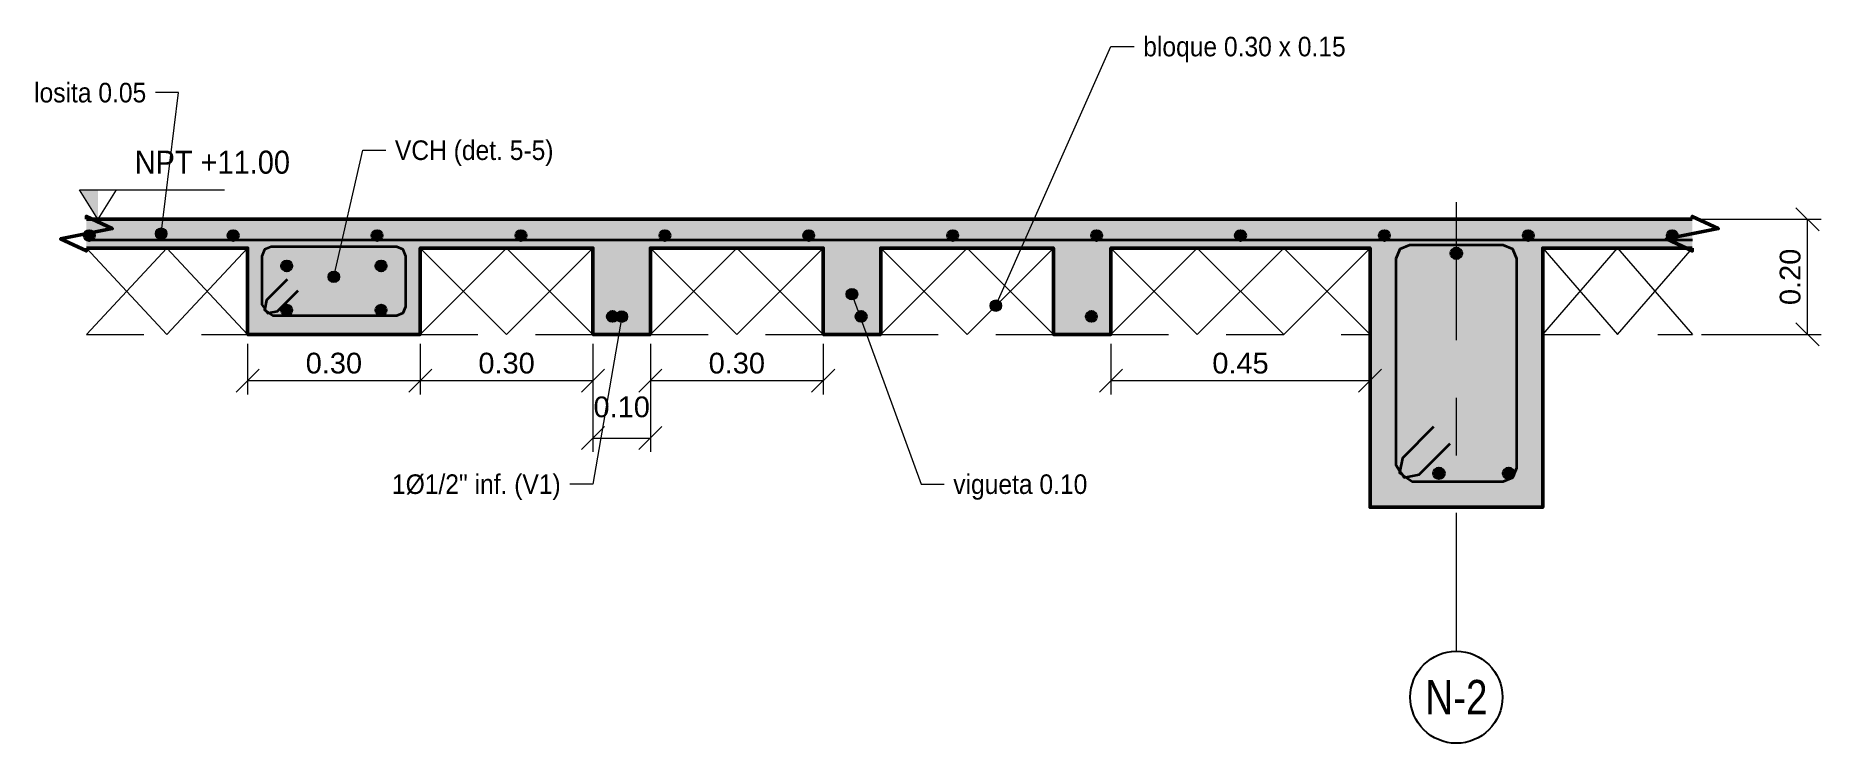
# Model space of a CAD drawing. Header units: metres. Extents: x -3 to 125, y -40 to 31.
# Drawn here: x 33.797 to 36.899, y -0.71 to 0.519 of the extents above; entities that cross this region are included whole.
import ezdxf
from ezdxf.enums import TextEntityAlignment as Align

# ---------------------------------------------------------------- set-up
doc = ezdxf.new("R2010")
doc.units = ezdxf.units.M
doc.linetypes.add('EJE20', pattern=[0.35, 0.24, -0.04, 0.03, -0.04])
doc.linetypes.add('OCULTA20', pattern=[0.09, 0.06, -0.03])
for name, color, linetype, lineweight in [('E-ACERO', 1, 'Continuous', 35), ('E-ACERO-TXT', 7, 'Continuous', 18), ('E-CORTE', 7, 'Continuous', 50), ('E-CORTE-ACH', 254, 'Continuous', 0), ('E-COTA', 7, 'Continuous', 13), ('E-EJES', 1, 'Continuous', 18), ('E-EJES-ID', 7, 'Continuous', 25), ('E-NIVEL', 7, 'Continuous', 18), ('E-PROYECCION', 8, 'Continuous', 18), ('E-TEXTO', 7, 'Continuous', 18)]:
    doc.layers.add(name, color=color, linetype=linetype, lineweight=lineweight)
doc.styles.add('ARIAL', font='arial.ttf')
doc.dimstyles.new('COTA20', dxfattribs={"dimtxt": 0.036, "dimasz": 0.024, "dimexe": 0.024, "dimexo": 0.016, "dimgap": 0.012, "dimtad": 1, "dimzin": 0, "dimdsep": 46, "dimtxsty": 'ARIAL', "dimtsz": 0.02, "dimcen": 2.5, "dimclrd": 7, "dimclre": 7, "dimclrt": 7, "dimazin": 3, "dimtfac": 1, "dimtmove": 2, "dimatfit": 3, "dimlwd": 13, "dimlwe": 13})

msp = doc.modelspace()

# ---------------------------------------------------------------- texts
at = {"layer": 'E-ACERO-TXT', "style": 'ARIAL', "width": 0.9}
msp.add_text('VCH (det. 5-5)', height=0.034, dxfattribs=at).set_placement((34.421, 0.32), align=Align.MIDDLE_LEFT)
msp.add_text('1Ø1/2" inf. (V1)', height=0.034, dxfattribs=at).set_placement((34.709, -0.26), align=Align.MIDDLE_RIGHT)
at = {"layer": 'E-EJES-ID', "style": 'ARIAL', "width": 0.8}
msp.add_text('N-2', height=0.06, dxfattribs=at).set_placement((36.265, -0.63), align=Align.MIDDLE_CENTER)
at = {"layer": 'E-NIVEL', "style": 'ARIAL', "width": 0.9}
msp.add_text('NPT +11.00', height=0.04, dxfattribs=at).set_placement((33.969, 0.2672), align=Align.BOTTOM_LEFT)
at = {"layer": 'E-TEXTO', "style": 'ARIAL', "width": 0.9}
for s, p in [('bloque 0.30 x 0.15', (35.721, 0.5)), ('vigueta 0.10', (35.391, -0.26))]:
    msp.add_text(s, height=0.034, dxfattribs=at).set_placement(p, align=Align.MIDDLE_LEFT)
msp.add_text('losita 0.05', height=0.034, dxfattribs=at).set_placement((33.989, 0.42), align=Align.MIDDLE_RIGHT)

# ---------------------------------------------------------------- dimensions: what is measured, and where the dimension line sits
at = {"layer": 'E-COTA'}
msp.add_linear_dim(base=(36.875, 0), p1=(36.675, 0), p2=(36.675, 0.2), angle=90, dimstyle='COTA20', override={"dimdec": 2}, dxfattribs=at).render()
for base, p1, p2 in [((34.165, -0.08), (34.165, 0), (34.465, 0)), ((34.465, -0.08), (34.465, 0), (34.765, 0)), ((34.765, -0.18), (34.765, 0), (34.865, 0)), ((34.865, -0.08), (34.865, 0), (35.165, 0)), ((35.665, -0.08), (35.665, 0), (36.115, 0))]:
    msp.add_linear_dim(base=base, p1=p1, p2=p2, dimstyle='COTA20', override={"dimdec": 2}, dxfattribs=at).render()

# ---------------------------------------------------------------- hatches: boundary and pattern name
at = {"layer": 'E-ACERO'}
h = msp.add_hatch(color=256, dxfattribs=at)
edge = h.paths.add_edge_path()
edge.add_arc((33.89, 0.1718), 0.009, 0, 360)
h = msp.add_hatch(color=256, dxfattribs=at)
edge = h.paths.add_edge_path()
edge.add_arc((34.14, 0.1718), 0.009, 0, 360)
h = msp.add_hatch(color=256, dxfattribs=at)
edge = h.paths.add_edge_path()
edge.add_arc((34.39, 0.1718), 0.009, 0, 360)
h = msp.add_hatch(color=256, dxfattribs=at)
edge = h.paths.add_edge_path()
edge.add_arc((34.64, 0.1718), 0.009, 0, 360)
h = msp.add_hatch(color=256, dxfattribs=at)
edge = h.paths.add_edge_path()
edge.add_arc((34.89, 0.1718), 0.009, 0, 360)
h = msp.add_hatch(color=256, dxfattribs=at)
edge = h.paths.add_edge_path()
edge.add_arc((35.14, 0.1718), 0.009, 0, 360)
h = msp.add_hatch(color=256, dxfattribs=at)
edge = h.paths.add_edge_path()
edge.add_arc((35.39, 0.1718), 0.009, 0, 360)
h = msp.add_hatch(color=256, dxfattribs=at)
edge = h.paths.add_edge_path()
edge.add_arc((35.64, 0.1718), 0.009, 0, 360)
h = msp.add_hatch(color=256, dxfattribs=at)
edge = h.paths.add_edge_path()
edge.add_arc((35.89, 0.1718), 0.009, 0, 360)
h = msp.add_hatch(color=256, dxfattribs=at)
edge = h.paths.add_edge_path()
edge.add_arc((36.14, 0.1718), 0.009, 0, 360)
h = msp.add_hatch(color=256, dxfattribs=at)
edge = h.paths.add_edge_path()
edge.add_arc((36.39, 0.1718), 0.009, 0, 360)
h = msp.add_hatch(color=256, dxfattribs=at)
edge = h.paths.add_edge_path()
edge.add_arc((36.64, 0.1718), 0.009, 0, 360)
h = msp.add_hatch(color=256, dxfattribs=at)
edge = h.paths.add_edge_path()
edge.add_arc((34.233, 0.1189), 0.009, 0, 360)
h = msp.add_hatch(color=256, dxfattribs=at)
edge = h.paths.add_edge_path()
edge.add_arc((34.397, 0.1189), 0.009, 0, 360)
h = msp.add_hatch(color=256, dxfattribs=at)
edge = h.paths.add_edge_path()
edge.add_arc((36.265, 0.1409), 0.00953, 0, 360)
h = msp.add_hatch(color=256, dxfattribs=at)
edge = h.paths.add_edge_path()
edge.add_arc((34.233, 0.0422), 0.009, 0, 360)
h = msp.add_hatch(color=256, dxfattribs=at)
edge = h.paths.add_edge_path()
edge.add_arc((34.397, 0.0422), 0.009, 0, 360)
h = msp.add_hatch(color=256, dxfattribs=at)
edge = h.paths.add_edge_path()
edge.add_arc((34.799, 0.0314), 0.009, 0, 360)
h = msp.add_hatch(color=256, dxfattribs=at)
edge = h.paths.add_edge_path()
edge.add_arc((35.231, 0.0314), 0.009, 0, 360)
h = msp.add_hatch(color=256, dxfattribs=at)
edge = h.paths.add_edge_path()
edge.add_arc((35.631, 0.0314), 0.009, 0, 360)
h = msp.add_hatch(color=256, dxfattribs=at)
edge = h.paths.add_edge_path()
edge.add_arc((36.2346, -0.241), 0.00953, 0, 360)
h = msp.add_hatch(color=256, dxfattribs=at)
edge = h.paths.add_edge_path()
edge.add_arc((36.3559, -0.241), 0.00953, 0, 360)
at = {"layer": 'E-ACERO-TXT'}
h = msp.add_hatch(color=256, dxfattribs=at)
edge = h.paths.add_edge_path()
edge.add_arc((34.315, 0.1), 0.01, 0, 360)
h = msp.add_hatch(color=256, dxfattribs=at)
edge = h.paths.add_edge_path()
edge.add_arc((34.815, 0.031), 0.01, 0, 360)
at = {"layer": 'E-CORTE-ACH'}
msp.add_hatch(color=256, dxfattribs=at).paths.add_polyline_path([(36.115, 0), (36.115, 0.15), (35.665, 0.15), (35.665, 0), (35.565, 0), (35.565, 0.15), (35.265, 0.15), (35.265, 0), (35.165, 0), (35.165, 0.15), (34.865, 0.15), (34.865, 0), (34.765, 0), (34.765, 0.15), (34.465, 0.15), (34.465, 0), (34.165, 0), (34.165, 0.15), (33.885, 0.15), (33.885, 0.2), (34.165, 0.2), (34.465, 0.2), (34.765, 0.2), (34.865, 0.2), (35.165, 0.2), (35.265, 0.2), (35.565, 0.2), (35.665, 0.2), (36.115, 0.2), (36.415, 0.2), (36.675, 0.2), (36.675, 0.15), (36.415, 0.15), (36.415, 0), (36.4149, 0), (36.415, 0), (36.415, 0), (36.415, -0.3), (36.415, -0.3), (36.4149, -0.3), (36.115, -0.3), (36.115, -0.3), (36.115, -0.3), (36.115, 0), (36.115, 0), (36.115, 0)])
at = {"layer": 'E-NIVEL'}
msp.add_hatch(color=7, dxfattribs=at).paths.add_polyline_path([(33.905, 0.2), (33.873, 0.2512), (33.905, 0.2512)])
at = {"layer": 'E-TEXTO'}
h = msp.add_hatch(color=256, dxfattribs=at)
edge = h.paths.add_edge_path()
edge.add_arc((34.015, 0.175), 0.01, 0, 360)
h = msp.add_hatch(color=256, dxfattribs=at)
edge = h.paths.add_edge_path()
edge.add_arc((35.215, 0.07), 0.01, 0, 360)
h = msp.add_hatch(color=256, dxfattribs=at)
edge = h.paths.add_edge_path()
edge.add_arc((35.465, 0.05), 0.01, 0, 360)

# ---------------------------------------------------------------- linework, layer by layer
at = {"layer": 'E-ACERO'}
for points in [[(33.885, 0.1641), (36.675, 0.1641)], [(36.1775, -0.248), (36.1883, -0.2552), (36.3464, -0.2552), (36.3632, -0.2483), (36.3702, -0.2314), (36.3702, 0.1314), (36.3632, 0.1483), (36.3464, 0.1552), (36.1835, 0.1552), (36.1667, 0.1483), (36.1597, 0.1314), (36.1597, -0.2267), (36.1669, -0.2374)], [(36.1775, -0.248), (36.1883, -0.2552), (36.3464, -0.2552), (36.3632, -0.2483), (36.3702, -0.2314), (36.3702, 0.1314), (36.3632, 0.1483), (36.3464, 0.1552), (36.1835, 0.1552), (36.1667, 0.1483), (36.1597, 0.1314), (36.1597, -0.2267), (36.1669, -0.2374)], [(36.1775, -0.248), (36.1883, -0.2552), (36.3464, -0.2552), (36.3632, -0.2483), (36.3702, -0.2314), (36.3702, 0.1314), (36.3632, 0.1483), (36.3464, 0.1552), (36.1835, 0.1552), (36.1667, 0.1483), (36.1597, 0.1314), (36.1597, -0.2267), (36.1669, -0.2374)], [(36.1775, -0.248), (36.1883, -0.2552), (36.3464, -0.2552), (36.3632, -0.2483), (36.3702, -0.2314), (36.3702, 0.1314), (36.3632, 0.1483), (36.3464, 0.1552), (36.1835, 0.1552), (36.1667, 0.1483), (36.1597, 0.1314), (36.1597, -0.2267), (36.1669, -0.2374)], [(36.1775, -0.248), (36.1883, -0.2552), (36.3464, -0.2552), (36.3632, -0.2483), (36.3702, -0.2314), (36.3702, 0.1314), (36.3632, 0.1483), (36.3464, 0.1552), (36.1835, 0.1552), (36.1667, 0.1483), (36.1597, 0.1314), (36.1597, -0.2267), (36.1669, -0.2374)], [(36.1775, -0.248), (36.1883, -0.2552), (36.3464, -0.2552), (36.3632, -0.2483), (36.3702, -0.2314), (36.3702, 0.1314), (36.3632, 0.1483), (36.3464, 0.1552), (36.1835, 0.1552), (36.1667, 0.1483), (36.1597, 0.1314), (36.1597, -0.2267), (36.1669, -0.2374)], [(36.1775, -0.248), (36.1883, -0.2552), (36.3464, -0.2552), (36.3632, -0.2483), (36.3702, -0.2314), (36.3702, 0.1314), (36.3632, 0.1483), (36.3464, 0.1552), (36.1835, 0.1552), (36.1667, 0.1483), (36.1597, 0.1314), (36.1597, -0.2267), (36.1669, -0.2374)], [(36.1775, -0.248), (36.1883, -0.2552), (36.3464, -0.2552), (36.3632, -0.2483), (36.3702, -0.2314), (36.3702, 0.1314), (36.3632, 0.1483), (36.3464, 0.1552), (36.1835, 0.1552), (36.1667, 0.1483), (36.1597, 0.1314), (36.1597, -0.2267), (36.1669, -0.2374)], [(36.1775, -0.248), (36.1883, -0.2552), (36.3464, -0.2552), (36.3632, -0.2483), (36.3702, -0.2314), (36.3702, 0.1314), (36.3632, 0.1483), (36.3464, 0.1552), (36.1835, 0.1552), (36.1667, 0.1483), (36.1597, 0.1314), (36.1597, -0.2267), (36.1669, -0.2374)], [(36.1775, -0.248), (36.1883, -0.2552), (36.3464, -0.2552), (36.3632, -0.2483), (36.3702, -0.2314), (36.3702, 0.1314), (36.3632, 0.1483), (36.3464, 0.1552), (36.1835, 0.1552), (36.1667, 0.1483), (36.1597, 0.1314), (36.1597, -0.2267), (36.1669, -0.2374)], [(36.1775, -0.248), (36.1883, -0.2552), (36.3464, -0.2552), (36.3632, -0.2483), (36.3702, -0.2314), (36.3702, 0.1314), (36.3632, 0.1483), (36.3464, 0.1552), (36.1835, 0.1552), (36.1667, 0.1483), (36.1597, 0.1314), (36.1597, -0.2267), (36.1669, -0.2374)], [(36.1775, -0.248), (36.1883, -0.2552), (36.3464, -0.2552), (36.3632, -0.2483), (36.3702, -0.2314), (36.3702, 0.1314), (36.3632, 0.1483), (36.3464, 0.1552), (36.1835, 0.1552), (36.1667, 0.1483), (36.1597, 0.1314), (36.1597, -0.2267), (36.1669, -0.2374)], [(36.1775, -0.248), (36.1883, -0.2552), (36.3464, -0.2552), (36.3632, -0.2483), (36.3702, -0.2314), (36.3702, 0.1314), (36.3632, 0.1483), (36.3464, 0.1552), (36.1835, 0.1552), (36.1667, 0.1483), (36.1597, 0.1314), (36.1597, -0.2267), (36.1669, -0.2374)], [(36.1775, -0.248), (36.1883, -0.2552), (36.3464, -0.2552), (36.3632, -0.2483), (36.3702, -0.2314), (36.3702, 0.1314), (36.3632, 0.1483), (36.3464, 0.1552), (36.1835, 0.1552), (36.1667, 0.1483), (36.1597, 0.1314), (36.1597, -0.2267), (36.1669, -0.2374)], [(34.2018, 0.0375), (34.209, 0.0327), (34.4241, 0.0327), (34.4353, 0.0373), (34.44, 0.0486), (34.44, 0.1361), (34.4353, 0.1474), (34.4241, 0.152), (34.2058, 0.152), (34.1946, 0.1474), (34.19, 0.1361), (34.19, 0.0518), (34.1948, 0.0446)], [(34.2018, 0.0375), (34.209, 0.0327), (34.4241, 0.0327), (34.4353, 0.0373), (34.44, 0.0486), (34.44, 0.1361), (34.4353, 0.1474), (34.4241, 0.152), (34.2058, 0.152), (34.1946, 0.1474), (34.19, 0.1361), (34.19, 0.0518), (34.1948, 0.0446)], [(34.2337, 0.0957), (34.1978, 0.0598), (34.1948, 0.0446)], [(34.2337, 0.0957), (34.1978, 0.0598), (34.1948, 0.0446)], [(34.2018, 0.0375), (34.2171, 0.0405), (34.253, 0.0764)], [(34.2018, 0.0375), (34.2171, 0.0405), (34.253, 0.0764)], [(34.1948, 0.0446), (34.1943, 0.0425), (34.1976, 0.0403)], [(34.1948, 0.0446), (34.1943, 0.0425), (34.1976, 0.0403)], [(34.1948, 0.0446), (34.1976, 0.0403)], [(34.1948, 0.0446), (34.1976, 0.0403)], [(34.1976, 0.0403), (34.2018, 0.0375)], [(34.1976, 0.0403), (34.1998, 0.0371), (34.2018, 0.0375)], [(34.1976, 0.0403), (34.2018, 0.0375)], [(34.1976, 0.0403), (34.1998, 0.0371), (34.2018, 0.0375)], [(36.2253, -0.1607), (36.1715, -0.2146), (36.1669, -0.2374)], [(36.2253, -0.1607), (36.1715, -0.2146), (36.1669, -0.2374)], [(36.2253, -0.1607), (36.1715, -0.2146), (36.1669, -0.2374)], [(36.2253, -0.1607), (36.1715, -0.2146), (36.1669, -0.2374)], [(36.2253, -0.1607), (36.1715, -0.2146), (36.1669, -0.2374)], [(36.2253, -0.1607), (36.1715, -0.2146), (36.1669, -0.2374)], [(36.2253, -0.1607), (36.1715, -0.2146), (36.1669, -0.2374)], [(36.2253, -0.1607), (36.1715, -0.2146), (36.1669, -0.2374)], [(36.2253, -0.1607), (36.1715, -0.2146), (36.1669, -0.2374)], [(36.2253, -0.1607), (36.1715, -0.2146), (36.1669, -0.2374)], [(36.2253, -0.1607), (36.1715, -0.2146), (36.1669, -0.2374)], [(36.2253, -0.1607), (36.1715, -0.2146), (36.1669, -0.2374)], [(36.2253, -0.1607), (36.1715, -0.2146), (36.1669, -0.2374)], [(36.2253, -0.1607), (36.1715, -0.2146), (36.1669, -0.2374)], [(36.1775, -0.248), (36.2004, -0.2435), (36.2543, -0.1896)], [(36.1775, -0.248), (36.2004, -0.2435), (36.2543, -0.1896)], [(36.1775, -0.248), (36.2004, -0.2435), (36.2543, -0.1896)], [(36.1775, -0.248), (36.2004, -0.2435), (36.2543, -0.1896)], [(36.1775, -0.248), (36.2004, -0.2435), (36.2543, -0.1896)], [(36.1775, -0.248), (36.2004, -0.2435), (36.2543, -0.1896)], [(36.1775, -0.248), (36.2004, -0.2435), (36.2543, -0.1896)], [(36.1775, -0.248), (36.2004, -0.2435), (36.2543, -0.1896)], [(36.1775, -0.248), (36.2004, -0.2435), (36.2543, -0.1896)], [(36.1775, -0.248), (36.2004, -0.2435), (36.2543, -0.1896)], [(36.1775, -0.248), (36.2004, -0.2435), (36.2543, -0.1896)], [(36.1775, -0.248), (36.2004, -0.2435), (36.2543, -0.1896)], [(36.1775, -0.248), (36.2004, -0.2435), (36.2543, -0.1896)], [(36.1775, -0.248), (36.2004, -0.2435), (36.2543, -0.1896)], [(36.1669, -0.2374), (36.1663, -0.2405), (36.1712, -0.2438)], [(36.1669, -0.2374), (36.1663, -0.2405), (36.1712, -0.2438)], [(36.1669, -0.2374), (36.1663, -0.2405), (36.1712, -0.2438)], [(36.1669, -0.2374), (36.1663, -0.2405), (36.1712, -0.2438)], [(36.1669, -0.2374), (36.1663, -0.2405), (36.1712, -0.2438)], [(36.1669, -0.2374), (36.1663, -0.2405), (36.1712, -0.2438)], [(36.1669, -0.2374), (36.1663, -0.2405), (36.1712, -0.2438)], [(36.1669, -0.2374), (36.1663, -0.2405), (36.1712, -0.2438)], [(36.1669, -0.2374), (36.1663, -0.2405), (36.1712, -0.2438)], [(36.1669, -0.2374), (36.1663, -0.2405), (36.1712, -0.2438)], [(36.1669, -0.2374), (36.1663, -0.2405), (36.1712, -0.2438)], [(36.1669, -0.2374), (36.1663, -0.2405), (36.1712, -0.2438)], [(36.1669, -0.2374), (36.1663, -0.2405), (36.1712, -0.2438)], [(36.1669, -0.2374), (36.1663, -0.2405), (36.1712, -0.2438)], [(36.1669, -0.2374), (36.1712, -0.2438)], [(36.1669, -0.2374), (36.1712, -0.2438)], [(36.1669, -0.2374), (36.1712, -0.2438)], [(36.1669, -0.2374), (36.1712, -0.2438)], [(36.1669, -0.2374), (36.1712, -0.2438)], [(36.1669, -0.2374), (36.1712, -0.2438)], [(36.1669, -0.2374), (36.1712, -0.2438)], [(36.1669, -0.2374), (36.1712, -0.2438)], [(36.1669, -0.2374), (36.1712, -0.2438)], [(36.1669, -0.2374), (36.1712, -0.2438)], [(36.1669, -0.2374), (36.1712, -0.2438)], [(36.1669, -0.2374), (36.1712, -0.2438)], [(36.1669, -0.2374), (36.1712, -0.2438)], [(36.1669, -0.2374), (36.1712, -0.2438)], [(36.1712, -0.2438), (36.1775, -0.248)], [(36.1712, -0.2438), (36.1744, -0.2487), (36.1775, -0.248)], [(36.1712, -0.2438), (36.1775, -0.248)], [(36.1712, -0.2438), (36.1744, -0.2487), (36.1775, -0.248)], [(36.1712, -0.2438), (36.1775, -0.248)], [(36.1712, -0.2438), (36.1744, -0.2487), (36.1775, -0.248)], [(36.1712, -0.2438), (36.1775, -0.248)], [(36.1712, -0.2438), (36.1744, -0.2487), (36.1775, -0.248)], [(36.1712, -0.2438), (36.1775, -0.248)], [(36.1712, -0.2438), (36.1744, -0.2487), (36.1775, -0.248)], [(36.1712, -0.2438), (36.1775, -0.248)], [(36.1712, -0.2438), (36.1744, -0.2487), (36.1775, -0.248)], [(36.1712, -0.2438), (36.1775, -0.248)], [(36.1712, -0.2438), (36.1744, -0.2487), (36.1775, -0.248)], [(36.1712, -0.2438), (36.1775, -0.248)], [(36.1712, -0.2438), (36.1744, -0.2487), (36.1775, -0.248)], [(36.1712, -0.2438), (36.1775, -0.248)], [(36.1712, -0.2438), (36.1744, -0.2487), (36.1775, -0.248)], [(36.1712, -0.2438), (36.1775, -0.248)], [(36.1712, -0.2438), (36.1744, -0.2487), (36.1775, -0.248)], [(36.1712, -0.2438), (36.1775, -0.248)], [(36.1712, -0.2438), (36.1744, -0.2487), (36.1775, -0.248)], [(36.1712, -0.2438), (36.1775, -0.248)], [(36.1712, -0.2438), (36.1744, -0.2487), (36.1775, -0.248)], [(36.1712, -0.2438), (36.1775, -0.248)], [(36.1712, -0.2438), (36.1744, -0.2487), (36.1775, -0.248)], [(36.1712, -0.2438), (36.1775, -0.248)], [(36.1712, -0.2438), (36.1744, -0.2487), (36.1775, -0.248)]]:
    msp.add_lwpolyline(points, dxfattribs=at)
for centre, radius in [((33.89, 0.1718), 0.009), ((34.14, 0.1718), 0.009), ((34.39, 0.1718), 0.009), ((34.64, 0.1718), 0.009), ((34.89, 0.1718), 0.009), ((35.14, 0.1718), 0.009), ((35.39, 0.1718), 0.009), ((35.64, 0.1718), 0.009), ((35.89, 0.1718), 0.009), ((36.14, 0.1718), 0.009), ((36.39, 0.1718), 0.009), ((36.64, 0.1718), 0.009), ((34.233, 0.1189), 0.009), ((34.397, 0.1189), 0.009), ((36.265, 0.1409), 0.00953), ((34.233, 0.0422), 0.009), ((34.397, 0.0422), 0.009), ((34.799, 0.0314), 0.009), ((35.231, 0.0314), 0.009), ((35.631, 0.0314), 0.009), ((36.2346, -0.241), 0.00953), ((36.3559, -0.241), 0.00953)]:
    msp.add_circle(centre, radius, dxfattribs=at)
at = {"layer": 'E-ACERO-TXT'}
for points in [[(34.315, 0.1), (34.365, 0.32), (34.405, 0.32)], [(34.815, 0.031), (34.765, -0.26), (34.725, -0.26)]]:
    msp.add_lwpolyline(points, dxfattribs=at)
for centre in [(34.315, 0.1), (34.815, 0.031)]:
    msp.add_circle(centre, 0.01, dxfattribs=at)
at = {"layer": 'E-CORTE'}
for points in [[(33.8851, 0.15), (33.8851, 0.145), (33.8401, 0.166), (33.9301, 0.184), (33.8851, 0.205), (33.8851, 0.2)], [(33.8851, 0.2), (34.165, 0.2), (34.465, 0.2), (34.765, 0.2), (34.865, 0.2), (35.165, 0.2), (35.265, 0.2), (35.565, 0.2), (35.665, 0.2), (36.115, 0.2), (36.415, 0.2), (36.6749, 0.2)], [(36.6749, 0.2), (36.6749, 0.205), (36.7199, 0.184), (36.6299, 0.166), (36.6749, 0.145), (36.6749, 0.15)], [(36.115, 0), (36.115, 0.15), (35.665, 0.15), (35.665, 0), (35.565, 0), (35.565, 0.15), (35.265, 0.15), (35.265, 0), (35.165, 0), (35.165, 0.15), (34.865, 0.15), (34.865, 0), (34.765, 0), (34.765, 0.15), (34.465, 0.15), (34.465, 0), (34.165, 0), (34.165, 0.15), (33.8851, 0.15)], [(36.6749, 0.15), (36.415, 0.15), (36.415, 0), (36.4149, 0), (36.415, 0), (36.415, 0), (36.415, -0.3), (36.415, -0.3), (36.4149, -0.3), (36.115, -0.3), (36.115, -0.3), (36.115, -0.3), (36.115, 0), (36.115, 0), (36.115, 0), (36.115, 0)]]:
    msp.add_lwpolyline(points, dxfattribs=at)
at = {"layer": 'E-EJES', "linetype": 'EJE20'}
msp.add_line((36.265, -0.55), (36.265, 0.25), dxfattribs=at)
at = {"layer": 'E-EJES-ID'}
msp.add_circle((36.265, -0.63), 0.08, dxfattribs=at)
at = {"layer": 'E-NIVEL'}
msp.add_line((33.873, 0.2512), (34.125, 0.2512), dxfattribs=at)
msp.add_lwpolyline([(33.905, 0.2), (33.873, 0.2512), (33.937, 0.2512)], close=True, dxfattribs=at)
at = {"layer": 'E-PROYECCION'}
for p, q in [((33.885, 0.15), (34.165, 0.15)), ((33.885, 0), (34.025, 0.15)), ((33.885, 0.15), (34.025, 0)), ((34.025, 0), (34.165, 0.15)), ((34.025, 0.15), (34.165, 0)), ((34.165, 0), (34.165, 0.15)), ((34.465, 0.15), (34.765, 0.15)), ((34.465, 0), (34.465, 0.15)), ((34.465, 0), (34.615, 0.15)), ((34.465, 0.15), (34.615, 0)), ((34.615, 0), (34.765, 0.15)), ((34.615, 0.15), (34.765, 0)), ((34.765, 0), (34.765, 0.15)), ((34.865, 0.15), (35.165, 0.15)), ((34.865, 0), (34.865, 0.15)), ((34.865, 0), (35.015, 0.15)), ((34.865, 0.15), (35.015, 0)), ((35.015, 0), (35.165, 0.15)), ((35.015, 0.15), (35.165, 0)), ((35.165, 0), (35.165, 0.15)), ((35.265, 0.15), (35.565, 0.15)), ((35.265, 0), (35.265, 0.15)), ((35.265, 0), (35.415, 0.15)), ((35.265, 0.15), (35.415, 0)), ((35.415, 0), (35.565, 0.15)), ((35.415, 0.15), (35.565, 0)), ((35.565, 0), (35.565, 0.15)), ((35.665, 0.15), (36.115, 0.15)), ((35.665, 0), (35.665, 0.15)), ((35.665, 0), (35.815, 0.15)), ((35.665, 0.15), (35.815, 0)), ((35.815, 0), (35.965, 0.15)), ((35.815, 0.15), (35.965, 0)), ((35.965, 0), (36.115, 0.15)), ((35.965, 0.15), (36.115, 0)), ((36.115, 0), (36.115, 0.15)), ((36.415, 0.15), (36.675, 0.15)), ((36.415, 0), (36.415, 0.15)), ((36.415, 0), (36.545, 0.15)), ((36.415, 0.15), (36.545, 0)), ((36.545, 0), (36.675, 0.15)), ((36.545, 0.15), (36.675, 0))]:
    msp.add_line(p, q, dxfattribs=at)
at = {"layer": 'E-PROYECCION', "linetype": 'OCULTA20'}
for p, q in [((33.885, 0), (34.165, 0)), ((34.465, 0), (34.765, 0)), ((34.865, 0), (35.165, 0)), ((35.265, 0), (35.565, 0)), ((35.665, 0), (36.115, 0)), ((36.415, 0), (36.675, 0))]:
    msp.add_line(p, q, dxfattribs=at)
at = {"layer": 'E-TEXTO'}
for points in [[(35.465, 0.05), (35.665, 0.5), (35.705, 0.5)], [(34.015, 0.175), (34.045, 0.42), (34.005, 0.42)], [(35.215, 0.07), (35.335, -0.26), (35.375, -0.26)]]:
    msp.add_lwpolyline(points, dxfattribs=at)
for centre in [(34.015, 0.175), (35.215, 0.07), (35.465, 0.05)]:
    msp.add_circle(centre, 0.01, dxfattribs=at)

msp.set_redraw_order([(e.dxf.handle, doc.entitydb.next_handle()) for e in msp.query("TEXT MTEXT ATTDEF DIMENSION ARC_DIMENSION")])  # texts and dimensions are drawn at this point

doc.saveas('drawing.dxf')
